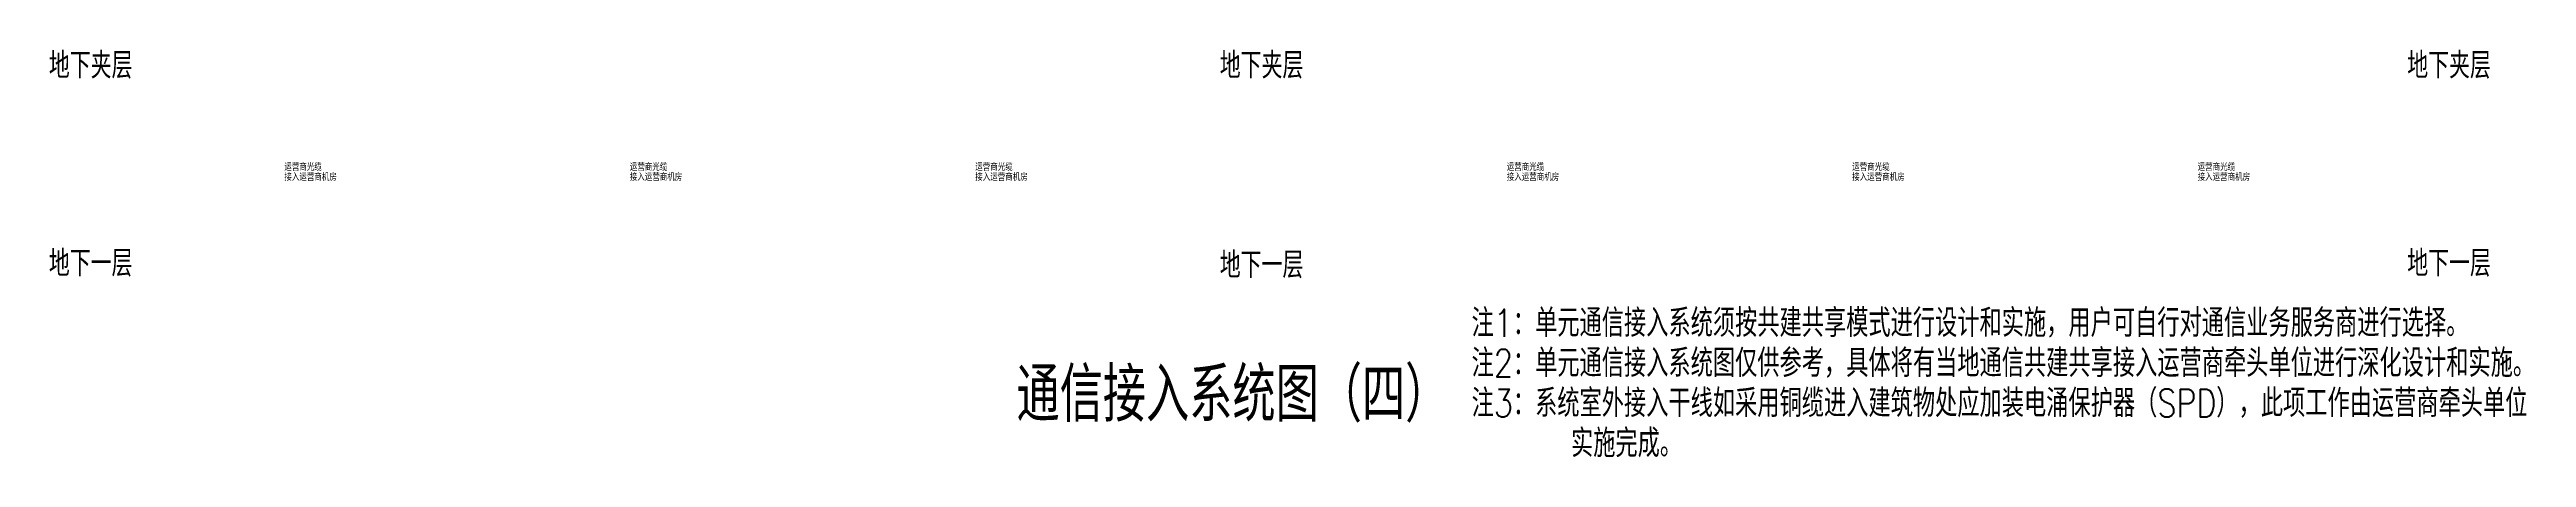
# Model space of a CAD drawing. Extents: x 2114868 to 5528286, y 1846921 to 2016792.
# Drawn here: x 3822671 to 3878596, y 1852955 to 1862148 of the extents above; entities that cross this region are included whole.
import ezdxf
from ezdxf.enums import TextEntityAlignment as Align

# ---------------------------------------------------------------- set-up
doc = ezdxf.new("R2010")
doc.units = 0
doc.header["$LTSCALE"] = 1000
doc.header["$MEASUREMENT"] = 0
for name, color, linetype in [('PUB_TITLE', 4, 'Continuous'), ('T-EQUP-LIST-PLAN', 3, 'Continuous'), ('智能化', 7, 'Continuous')]:
    doc.layers.add(name, color=color, linetype=linetype)
doc.styles.add('_TEL_DIM', font='SIMPLEX', dxfattribs={"width": 0.8, "height": 3.5, "bigfont": 'HZTXT'})
doc.styles.add('HZTXT', font='SIMPLEX.shx', dxfattribs={"width": 0.8, "height": 2500, "bigfont": 'HZTXT.shx'})

msp = doc.modelspace()

# ---------------------------------------------------------------- texts
at = {"layer": 'PUB_TITLE', "style": 'HZTXT', "width": 0.8}
msp.add_text('通信接入系统图（四）', height=1218.8, dxfattribs=at).set_placement((3844503, 1853759))
at = {"layer": 'T-EQUP-LIST-PLAN', "style": '_TEL_DIM', "width": 0.8}
for s, p in [('地下夹层', (3823599, 1861819)), ('地下夹层', (3850037, 1861819)), ('地下夹层', (3876849, 1861819)), ('地下一层', (3823599, 1857357)), ('地下一层', (3850037, 1857319)), ('地下一层', (3876849, 1857357))]:
    msp.add_text(s, height=590, dxfattribs=at).set_placement(p, align=Align.MIDDLE)
at = {"layer": '智能化', "color": 120, "style": '_TEL_DIM', "width": 0.8}
for s, p in [('运营商光缆', (3827972, 1859418)), ('运营商光缆', (3835772, 1859418)), ('运营商光缆', (3843572, 1859418)), ('运营商光缆', (3855572, 1859418)), ('运营商光缆', (3863372, 1859418)), ('运营商光缆', (3871172, 1859418)), ('接入运营商机房', (3827972, 1859192)), ('接入运营商机房', (3835772, 1859192)), ('接入运营商机房', (3843572, 1859192)), ('接入运营商机房', (3855572, 1859192)), ('接入运营商机房', (3863372, 1859192)), ('接入运营商机房', (3871172, 1859192))]:
    msp.add_text(s, height=156.8, dxfattribs=at).set_placement(p)
at = {"layer": '智能化', "style": '_TEL_DIM', "width": 0.8}
for s, p in [('注1：单元通信接入系统须按共建共享模式进行设计和实施，用户可自行对通信业务服务商进行选择。', (3854779, 1855672)), ('注2：单元通信接入系统图仅供参考，具体将有当地通信共建共享接入运营商牵头单位进行深化设计和实施。', (3854779, 1854768)), ('注3：系统室外接入干线如采用铜缆进入建筑物处应加装电涌保护器（SPD），此项工作由运营商牵头单位', (3854779, 1853864)), ('      实施完成。', (3854779, 1852960))]:
    msp.add_text(s, height=627.18, dxfattribs=at).set_placement(p)

doc.saveas('drawing.dxf')
